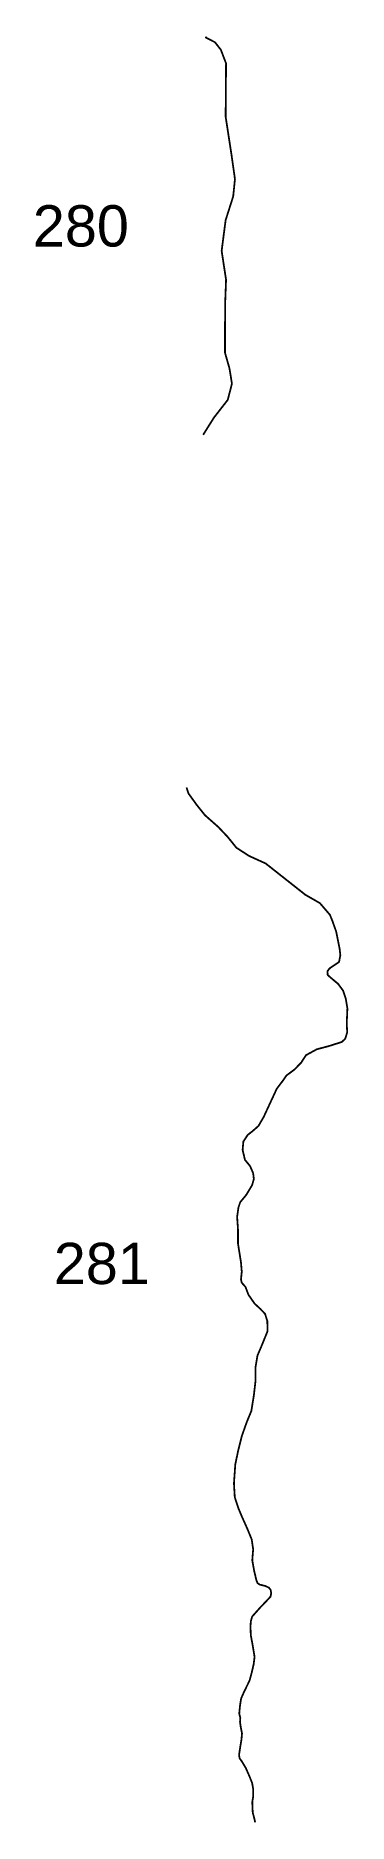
# Model space of a CAD drawing. Header units: metres. Extents: x 254121 to 358116, y 1739230 to 2227325.
# Drawn here: x 319097 to 319627, y 1851047 to 1854078 of the extents above; entities that cross this region are included whole.
import ezdxf

# ---------------------------------------------------------------- set-up
doc = ezdxf.new("R2010")
doc.units = ezdxf.units.M
doc.layers.add('NATURALLY PROTECTED', color=3, linetype='Continuous')
doc.styles.get("Standard").update_dxf_attribs({"font": 'arial.ttf'})

msp = doc.modelspace()

# ---------------------------------------------------------------- texts
at = {"char_height": 70, "attachment_point": 1}
for s, width, insert in [('280', 95.172, (319091.7, 1853790.2)), ('281', 158.822, (319127.3, 1852031))]:
    msp.add_mtext_dynamic_manual_height_columns(s, width=width, gutter_width=1, heights=[0], dxfattribs=dict(at, insert=insert))

# ---------------------------------------------------------------- linework, layer by layer
at = {"layer": 'NATURALLY PROTECTED', "const_width": 3, "flags": 128}
for points in [[(319385.1, 1854076.1), (319385.8, 1854074.2), (319400.9, 1854066.6), (319410.9, 1854053.9), (319419.8, 1854030.7), (319419.1, 1853940.3), (319428.9, 1853876.8), (319434.9, 1853834.5), (319431.9, 1853805.1), (319419.1, 1853765), (319412.3, 1853712.9), (319419.8, 1853663.8), (319418.3, 1853624.5), (319418, 1853579.9), (319418, 1853540.1), (319425.6, 1853513.6), (319429.8, 1853487.6), (319422.7, 1853460.2), (319399.1, 1853429.9), (319380.9, 1853400.9)], [(319352.7, 1852803.1), (319356, 1852792.8), (319369.9, 1852773.6), (319384, 1852756), (319406.8, 1852735.8), (319422.6, 1852719.1), (319437.4, 1852700.8), (319458.9, 1852686.9), (319487.1, 1852674.1), (319554.6, 1852620.9), (319579.1, 1852606.9), (319596.1, 1852587.1), (319600.2, 1852577.1), (319606.7, 1852558.8), (319612.6, 1852529.5), (319613.8, 1852518.7), (319611.7, 1852507.2), (319604.8, 1852502.5), (319598.2, 1852498.2), (319595, 1852495.6), (319592, 1852491.5), (319592.4, 1852484.9), (319598.9, 1852479.3), (319610, 1852470), (319618.6, 1852458.4), (319623, 1852445.2), (319625.8, 1852428.3), (319624.7, 1852403.9), (319625.4, 1852387.6), (319622.1, 1852377), (319616.5, 1852371.5), (319593.9, 1852364.4), (319573.9, 1852359.1), (319555.5, 1852349.1), (319547.4, 1852336.6), (319536.2, 1852325), (319522.3, 1852314.6), (319516.7, 1852306.5), (319505.9, 1852292.2), (319493.5, 1852265.5), (319483.7, 1852244.4), (319474.8, 1852229.1), (319464.9, 1852220.4), (319456.4, 1852213.7), (319449.2, 1852202.6), (319447.9, 1852188.5), (319451.9, 1852171.6), (319460.5, 1852161.2), (319465.8, 1852149), (319467, 1852139.2), (319464, 1852128.6), (319454, 1852112.1), (319443.8, 1852099.8), (319440.8, 1852090.7), (319438.6, 1852075.1), (319440.1, 1852052.9), (319440, 1852030), (319442.8, 1852012.5), (319445.1, 1851997.9), (319446.5, 1851981.6), (319445.1, 1851969), (319446.5, 1851963.2), (319452.8, 1851956.2), (319457.7, 1851943.1), (319468.2, 1851927.9), (319478.1, 1851918.8), (319486, 1851910.5), (319489.8, 1851898.5), (319490.3, 1851881.2), (319479.7, 1851855.2), (319473.2, 1851840.1), (319469.7, 1851819.6), (319469.7, 1851795.6), (319467, 1851772.5), (319462.8, 1851746.1), (319454.8, 1851726.6), (319446.5, 1851703.2), (319440.3, 1851678.3), (319435.5, 1851655.5), (319433.2, 1851623.2), (319434.6, 1851599.7), (319440.6, 1851581.2), (319447.1, 1851565.8), (319455.4, 1851547.4), (319463.4, 1851527.9), (319465.8, 1851511.3), (319464.3, 1851492.6), (319467.6, 1851474.4), (319471.4, 1851458.4), (319473.3, 1851454), (319476.9, 1851451.4), (319486.6, 1851449.1), (319492.6, 1851446.2), (319495.6, 1851442.2), (319496.4, 1851436.8), (319495.3, 1851431.1), (319488, 1851423.2), (319478.3, 1851413.2), (319464.1, 1851397.2), (319461.8, 1851389.1), (319461.3, 1851379.9), (319461.8, 1851365.6), (319465.1, 1851347.9), (319467.2, 1851335.1), (319468.2, 1851328.7), (319466.7, 1851316.6), (319463.3, 1851301.9), (319459.6, 1851288.4), (319450.9, 1851270.8), (319445.4, 1851258.5), (319443.5, 1851246.5), (319442.2, 1851232.8), (319444, 1851225.5), (319443.5, 1851218.6), (319444.8, 1851209.6), (319446.9, 1851199.2), (319446, 1851188.9), (319444.1, 1851177.6), (319441.9, 1851163.1), (319442.7, 1851157), (319446.8, 1851151.4), (319453.4, 1851140.3), (319459.7, 1851126), (319464.1, 1851114.9), (319466, 1851103.9), (319465.8, 1851092), (319464.3, 1851082.5), (319465.1, 1851064.8), (319468.1, 1851053.7), (319469.2, 1851048.3)]]:
    msp.add_lwpolyline(points, dxfattribs=at)

msp.set_redraw_order([(e.dxf.handle, doc.entitydb.next_handle()) for e in msp.query("TEXT MTEXT ATTDEF DIMENSION ARC_DIMENSION")])  # texts and dimensions are drawn at this point

doc.saveas('drawing.dxf')
